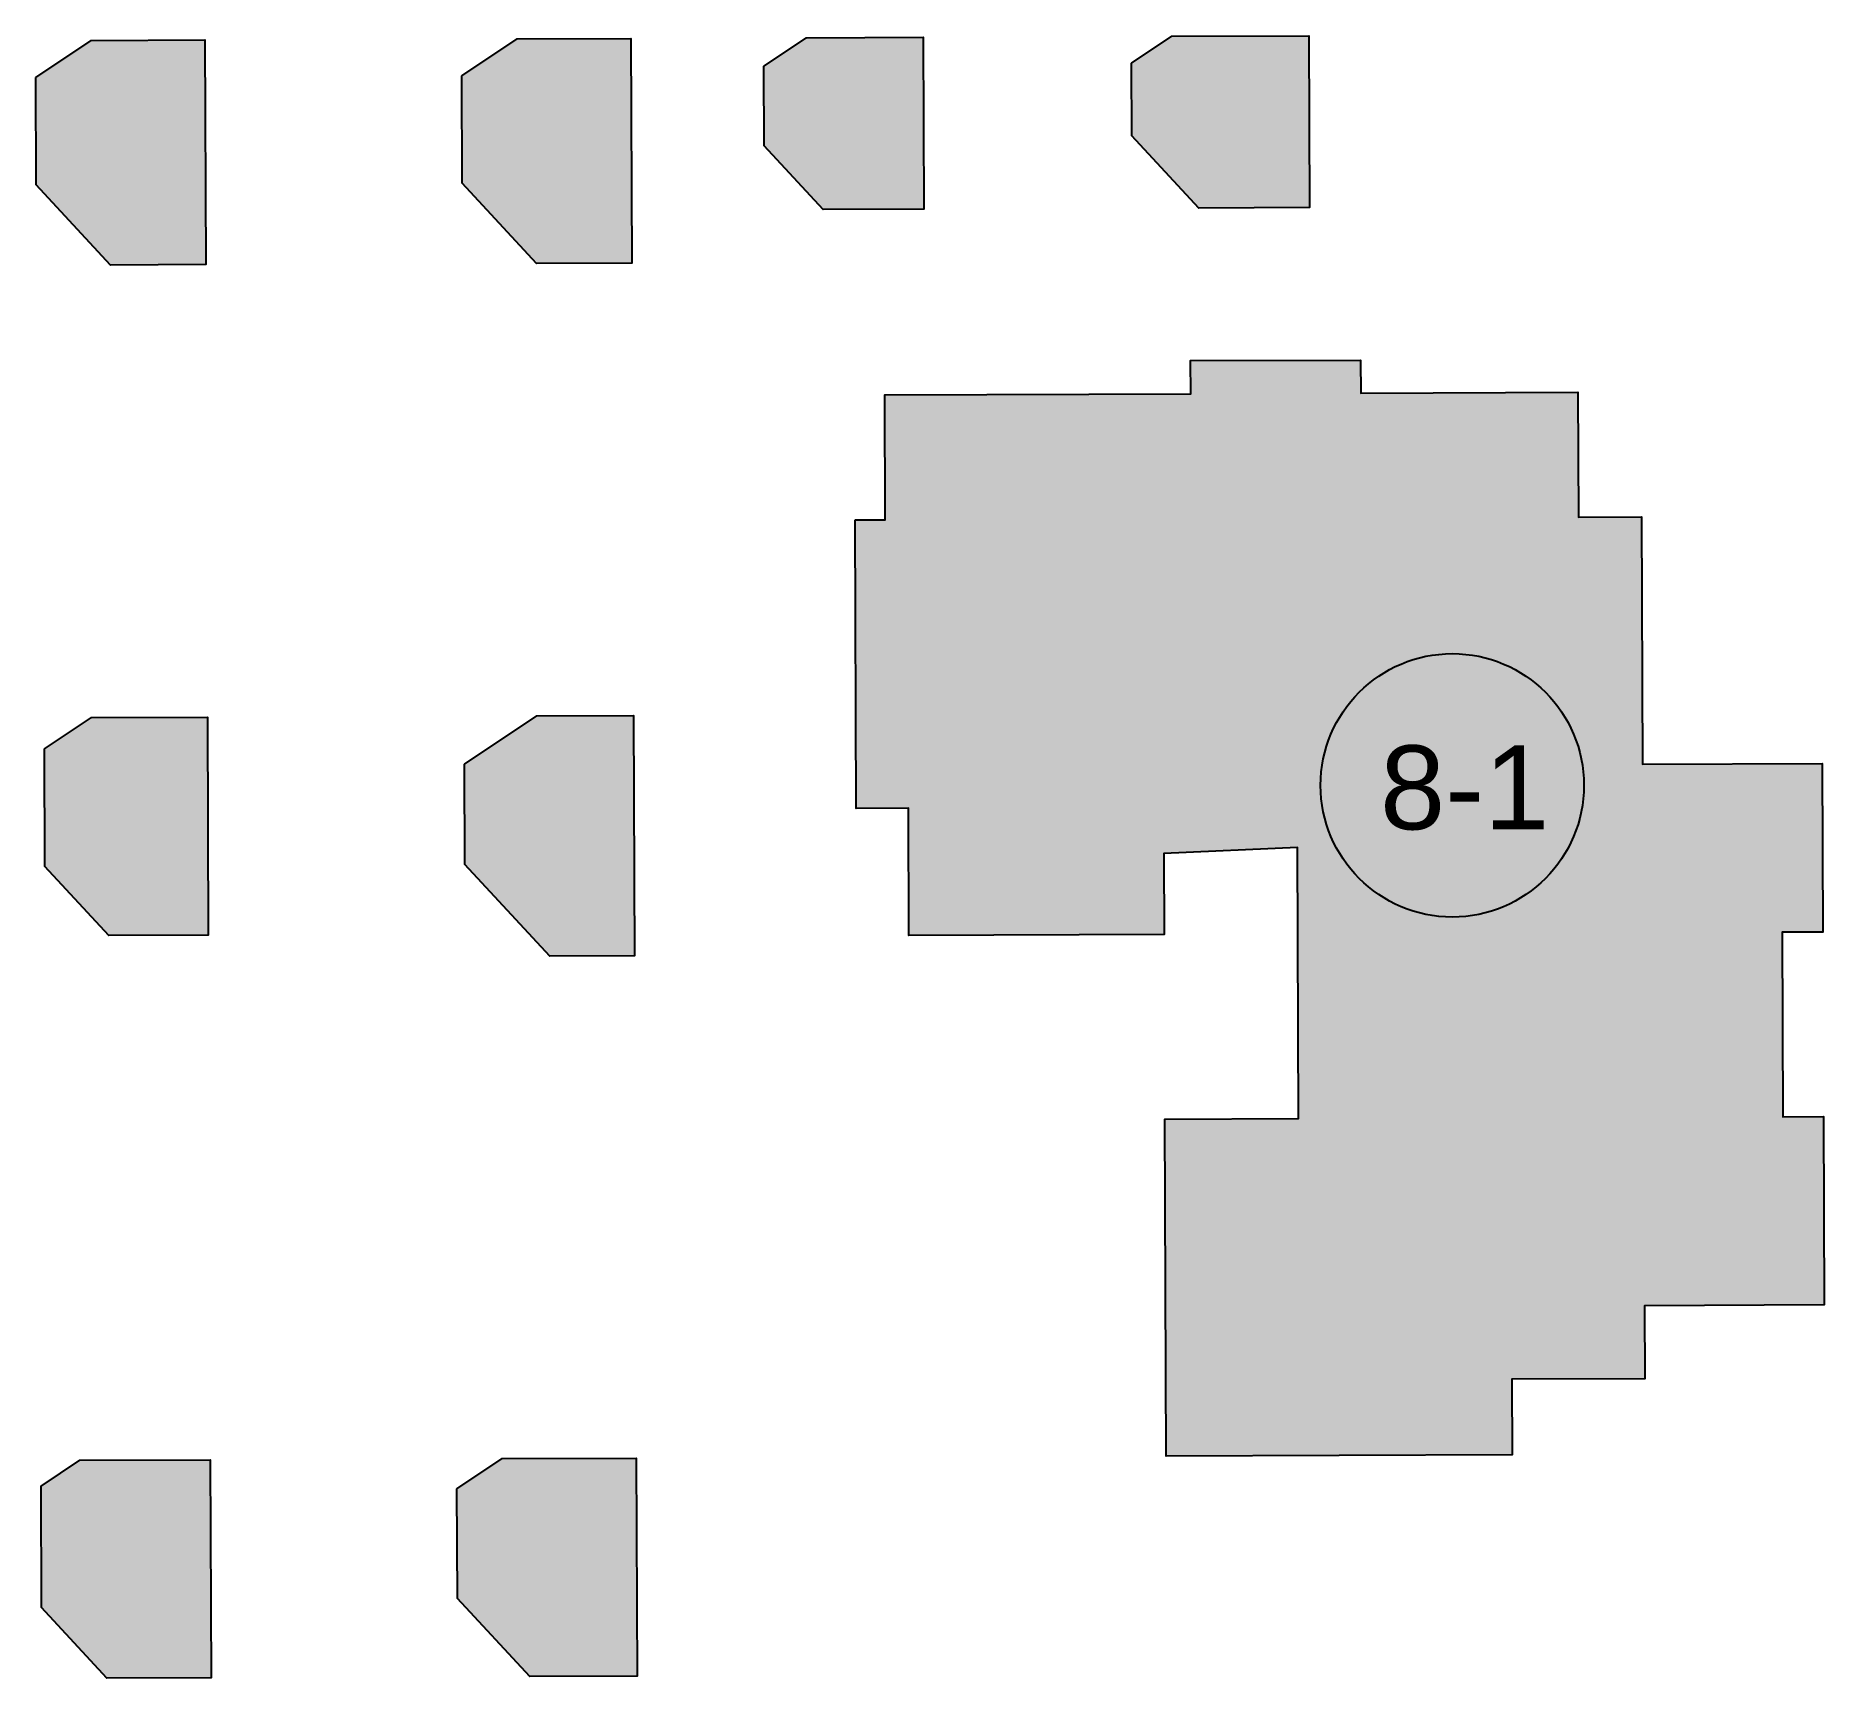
# Model space of a CAD drawing. Header units: millimetres. Extents: x 2242357 to 2245404, y 378014 to 382094.
# Drawn here: x 2243648 to 2243733.3, y 378809.5 to 378887.8 of the extents above; entities that cross this region are included whole.
import ezdxf

# ---------------------------------------------------------------- set-up
doc = ezdxf.new("R2010")
doc.units = ezdxf.units.MM
doc.layers.add('детский сад', color=7, linetype='Continuous', true_color=0x000000)
doc.layers.add('детский сад_штриховка', color=60, linetype='Continuous', transparency=0.5)
doc.layers.add('подписи_мвд', color=250, linetype='Continuous', transparency=0.4)
doc.styles.get("Standard").update_dxf_attribs({"font": 'arial.ttf'})

msp = doc.modelspace()

# ---------------------------------------------------------------- texts
at = {"layer": 'подписи_мвд', "insert": (2243712.131, 378853.927), "char_height": 4, "attachment_point": 1}
msp.add_mtext_dynamic_manual_height_columns('8-1', width=36.1201, gutter_width=12.5, heights=[0], dxfattribs=at)

# ---------------------------------------------------------------- hatches: boundary and pattern name
at = {"layer": 'детский сад_штриховка'}
h = msp.add_hatch(color=256, dxfattribs=at)
h.dxf.hatch_style = 1
h.paths.add_polyline_path([(2243687.108, 378864.684), (2243688.536, 378864.689), (2243688.514, 378870.64), (2243703.106, 378870.696), (2243703.1, 378872.271), (2243711.207, 378872.302), (2243711.213, 378870.727), (2243721.566, 378870.766), (2243721.589, 378864.815), (2243724.604, 378864.827), (2243724.649, 378853.033), (2243733.214, 378853.065), (2243733.245, 378845.028), (2243731.3, 378845.02), (2243731.334, 378836.228), (2243733.278, 378836.235), (2243733.313, 378827.251), (2243724.747, 378827.218), (2243724.761, 378823.732), (2243718.422, 378823.708), (2243718.436, 378820.112), (2243701.93, 378820.049), (2243701.869, 378836.115), (2243708.241, 378836.14), (2243708.192, 378849.055), (2243701.82, 378848.769), (2243701.835, 378844.908), (2243689.664, 378844.861), (2243689.641, 378850.937), (2243687.161, 378850.928)])
h.paths.add_polyline_path([(2243700.287, 378886.451), (2243702.21, 378887.735), (2243708.741, 378887.76), (2243708.772, 378879.567), (2243703.494, 378879.546), (2243700.3, 378882.993)])
h.paths.add_polyline_path([(2243682.751, 378886.308), (2243684.788, 378887.668), (2243690.343, 378887.69), (2243690.375, 378879.496), (2243685.576, 378879.478), (2243682.765, 378882.511)])
h.paths.add_polyline_path([(2243668.349, 378885.851), (2243670.991, 378887.616), (2243676.41, 378887.636), (2243676.451, 378876.926), (2243671.915, 378876.909), (2243668.368, 378880.736)])
h.paths.add_polyline_path([(2243648.035, 378885.774), (2243650.678, 378887.538), (2243656.096, 378887.559), (2243656.137, 378876.848), (2243651.601, 378876.831), (2243648.054, 378880.659)])
h.paths.add_polyline_path([(2243668.474, 378853.036), (2243671.927, 378855.341), (2243676.533, 378855.359), (2243676.577, 378843.902), (2243672.539, 378843.886), (2243668.492, 378848.254)])
h.paths.add_polyline_path([(2243648.446, 378853.763), (2243650.689, 378855.26), (2243656.219, 378855.281), (2243656.259, 378844.883), (2243651.52, 378844.864), (2243648.468, 378848.159)])
h.paths.add_polyline_path([(2243668.118, 378818.489), (2243670.274, 378819.928), (2243676.668, 378819.953), (2243676.708, 378809.554), (2243671.596, 378809.534), (2243668.138, 378813.266)])
h.paths.add_polyline_path([(2243648.313, 378812.823), (2243648.291, 378818.621), (2243650.134, 378819.852), (2243656.355, 378819.875), (2243656.394, 378809.476), (2243651.431, 378809.457)])

# ---------------------------------------------------------------- linework, layer by layer
at = {"layer": 'детский сад'}
for points in [[(2243648.035, 378885.774), (2243650.678, 378887.538), (2243656.096, 378887.559), (2243656.137, 378876.848), (2243651.601, 378876.831), (2243648.054, 378880.659)], [(2243668.349, 378885.851), (2243670.991, 378887.616), (2243676.41, 378887.636), (2243676.451, 378876.926), (2243671.915, 378876.909), (2243668.368, 378880.736)], [(2243682.751, 378886.308), (2243684.788, 378887.668), (2243690.343, 378887.69), (2243690.375, 378879.496), (2243685.576, 378879.478), (2243682.765, 378882.511)], [(2243700.287, 378886.451), (2243702.21, 378887.735), (2243708.741, 378887.76), (2243708.772, 378879.567), (2243703.494, 378879.546), (2243700.3, 378882.993)], [(2243687.108, 378864.684), (2243688.536, 378864.689), (2243688.514, 378870.64), (2243703.106, 378870.696), (2243703.1, 378872.271), (2243711.207, 378872.302), (2243711.213, 378870.727), (2243721.566, 378870.766), (2243721.589, 378864.815), (2243724.604, 378864.827), (2243724.649, 378853.033), (2243733.214, 378853.065), (2243733.245, 378845.028), (2243731.3, 378845.02), (2243731.334, 378836.228), (2243733.278, 378836.235), (2243733.313, 378827.251), (2243724.747, 378827.218), (2243724.761, 378823.732), (2243718.422, 378823.708), (2243718.436, 378820.112), (2243701.93, 378820.049), (2243701.869, 378836.115), (2243708.241, 378836.14), (2243708.192, 378849.055), (2243701.82, 378848.769), (2243701.835, 378844.908), (2243689.664, 378844.861), (2243689.641, 378850.937), (2243687.161, 378850.928)], [(2243648.446, 378853.763), (2243650.689, 378855.26), (2243656.219, 378855.281), (2243656.259, 378844.883), (2243651.52, 378844.864), (2243648.468, 378848.159)], [(2243668.474, 378853.036), (2243671.927, 378855.341), (2243676.533, 378855.359), (2243676.577, 378843.902), (2243672.539, 378843.886), (2243668.492, 378848.254)], [(2243648.313, 378812.823), (2243648.291, 378818.621), (2243650.134, 378819.852), (2243656.355, 378819.875), (2243656.394, 378809.476), (2243651.431, 378809.457)], [(2243668.118, 378818.489), (2243670.274, 378819.928), (2243676.668, 378819.953), (2243676.708, 378809.554), (2243671.596, 378809.534), (2243668.138, 378813.266)]]:
    msp.add_lwpolyline(points, close=True, dxfattribs=at)
at = {"layer": 'подписи_мвд'}
msp.add_circle((2243715.578, 378852.025), 6.278, dxfattribs=at)

msp.set_redraw_order([(e.dxf.handle, doc.entitydb.next_handle()) for e in msp.query("TEXT MTEXT ATTDEF DIMENSION ARC_DIMENSION")])  # texts and dimensions are drawn at this point

doc.saveas('drawing.dxf')
